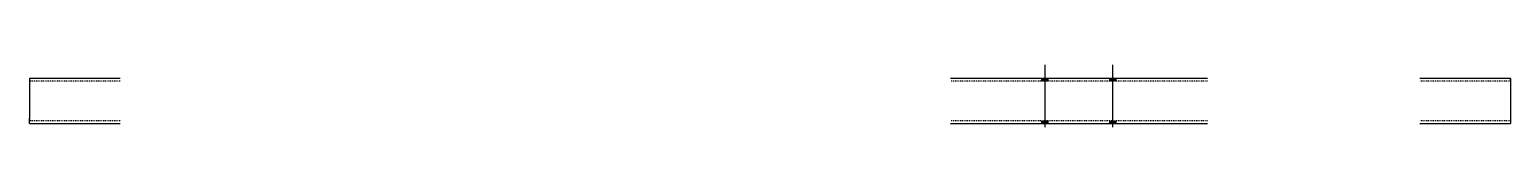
# Model space of a CAD drawing. Header units: millimetres. Extents: x 7 to 12596, y 9 to 207.
# Drawn here: x 9321 to 12596, y 9 to 147 of the extents above; entities that cross this region are included whole.
import ezdxf

# ---------------------------------------------------------------- set-up
doc = ezdxf.new("R2010")
doc.units = ezdxf.units.MM
doc.linetypes.add('DXK_LINE_DOT2', pattern=[3.9198, 1.9599, -1.9599])
doc.layers.add('STÅL', color=7, linetype='Continuous')

msp = doc.modelspace()

# ---------------------------------------------------------------- hatches: boundary and pattern name
at = {"layer": 'STÅL', "linetype": 'Continuous'}
for points in [[(11574, 116.5), (11560, 116.5), (11560, 110.5), (11574, 110.5)], [(11574, 116.5), (11560, 116.5), (11560, 110.5), (11574, 110.5)], [(11724, 116.5), (11710, 116.5), (11710, 110.5), (11724, 110.5)], [(11724, 116.5), (11710, 116.5), (11710, 110.5), (11724, 110.5)], [(11574, 22.5), (11560, 22.5), (11560, 16.5), (11574, 16.5)], [(11574, 22.5), (11560, 22.5), (11560, 16.5), (11574, 16.5)], [(11724, 22.5), (11710, 22.5), (11710, 16.5), (11724, 16.5)], [(11724, 22.5), (11710, 22.5), (11710, 16.5), (11724, 16.5)]]:
    msp.add_hatch(color=3, dxfattribs=at).paths.add_polyline_path(points)

# ---------------------------------------------------------------- linework, layer by layer
at = {"layer": 'STÅL', "color": 3, "linetype": 'Continuous'}
for p, q in [((11567, 9), (11567, 146.5)), ((11567, 9), (11567, 146.5)), ((11717, 9), (11717, 146.5)), ((11717, 9), (11717, 146.5)), ((11560, 110.5), (11560, 116.5)), ((11560, 110.5), (11560, 116.5)), ((11574, 110.5), (11574, 116.5)), ((11574, 110.5), (11574, 116.5)), ((11710, 110.5), (11710, 116.5)), ((11710, 110.5), (11710, 116.5)), ((11724, 110.5), (11724, 116.5)), ((11724, 110.5), (11724, 116.5)), ((11560, 16.5), (11560, 22.5)), ((11560, 16.5), (11560, 22.5)), ((11574, 16.5), (11574, 22.5)), ((11574, 16.5), (11574, 22.5)), ((11710, 16.5), (11710, 22.5)), ((11710, 16.5), (11710, 22.5)), ((11724, 16.5), (11724, 22.5)), ((11724, 16.5), (11724, 22.5))]:
    msp.add_line(p, q, dxfattribs=at)
at = {"layer": 'STÅL', "color": 2, "linetype": 'Continuous'}
for p, q in [((9321.2, 116.5), (9321.2, 104.5)), ((9521.2, 116.5), (9321.2, 116.5)), ((9321.2, 104.5), (9321.2, 28.5)), ((11926, 116.5), (11358, 116.5)), ((12596.1, 116.5), (12396.1, 116.5)), ((12596.1, 116.5), (12596.1, 115.6)), ((12596.1, 115.6), (12596.1, 104.5)), ((12596.1, 104.5), (12596.1, 28.5)), ((9321.2, 17.4), (9321.2, 28.5)), ((9321.2, 16.5), (9321.2, 17.4)), ((9321.2, 16.5), (9521.2, 16.5)), ((11358, 16.5), (11926, 16.5)), ((12396.1, 16.5), (12596.1, 16.5)), ((12596.1, 28.5), (12596.1, 16.5))]:
    msp.add_line(p, q, dxfattribs=at)
at = {"layer": 'STÅL', "color": 7, "linetype": 'DXK_LINE_DOT2'}
for p, q in [((9321.2, 116.5), (9321.2, 115.6)), ((9321.2, 115.6), (9321.2, 113)), ((9521.2, 110.5), (9321.2, 110.5)), ((11926, 110.5), (11358, 110.5)), ((12596.1, 110.5), (12396.1, 110.5)), ((12596.1, 113), (12596.1, 116.5)), ((9321.2, 28.5), (9321.2, 20)), ((9521.2, 22.5), (9321.2, 22.5)), ((11926, 22.5), (11358, 22.5)), ((12596.1, 22.5), (12396.1, 22.5))]:
    msp.add_line(p, q, dxfattribs=at)

doc.saveas('drawing.dxf')
